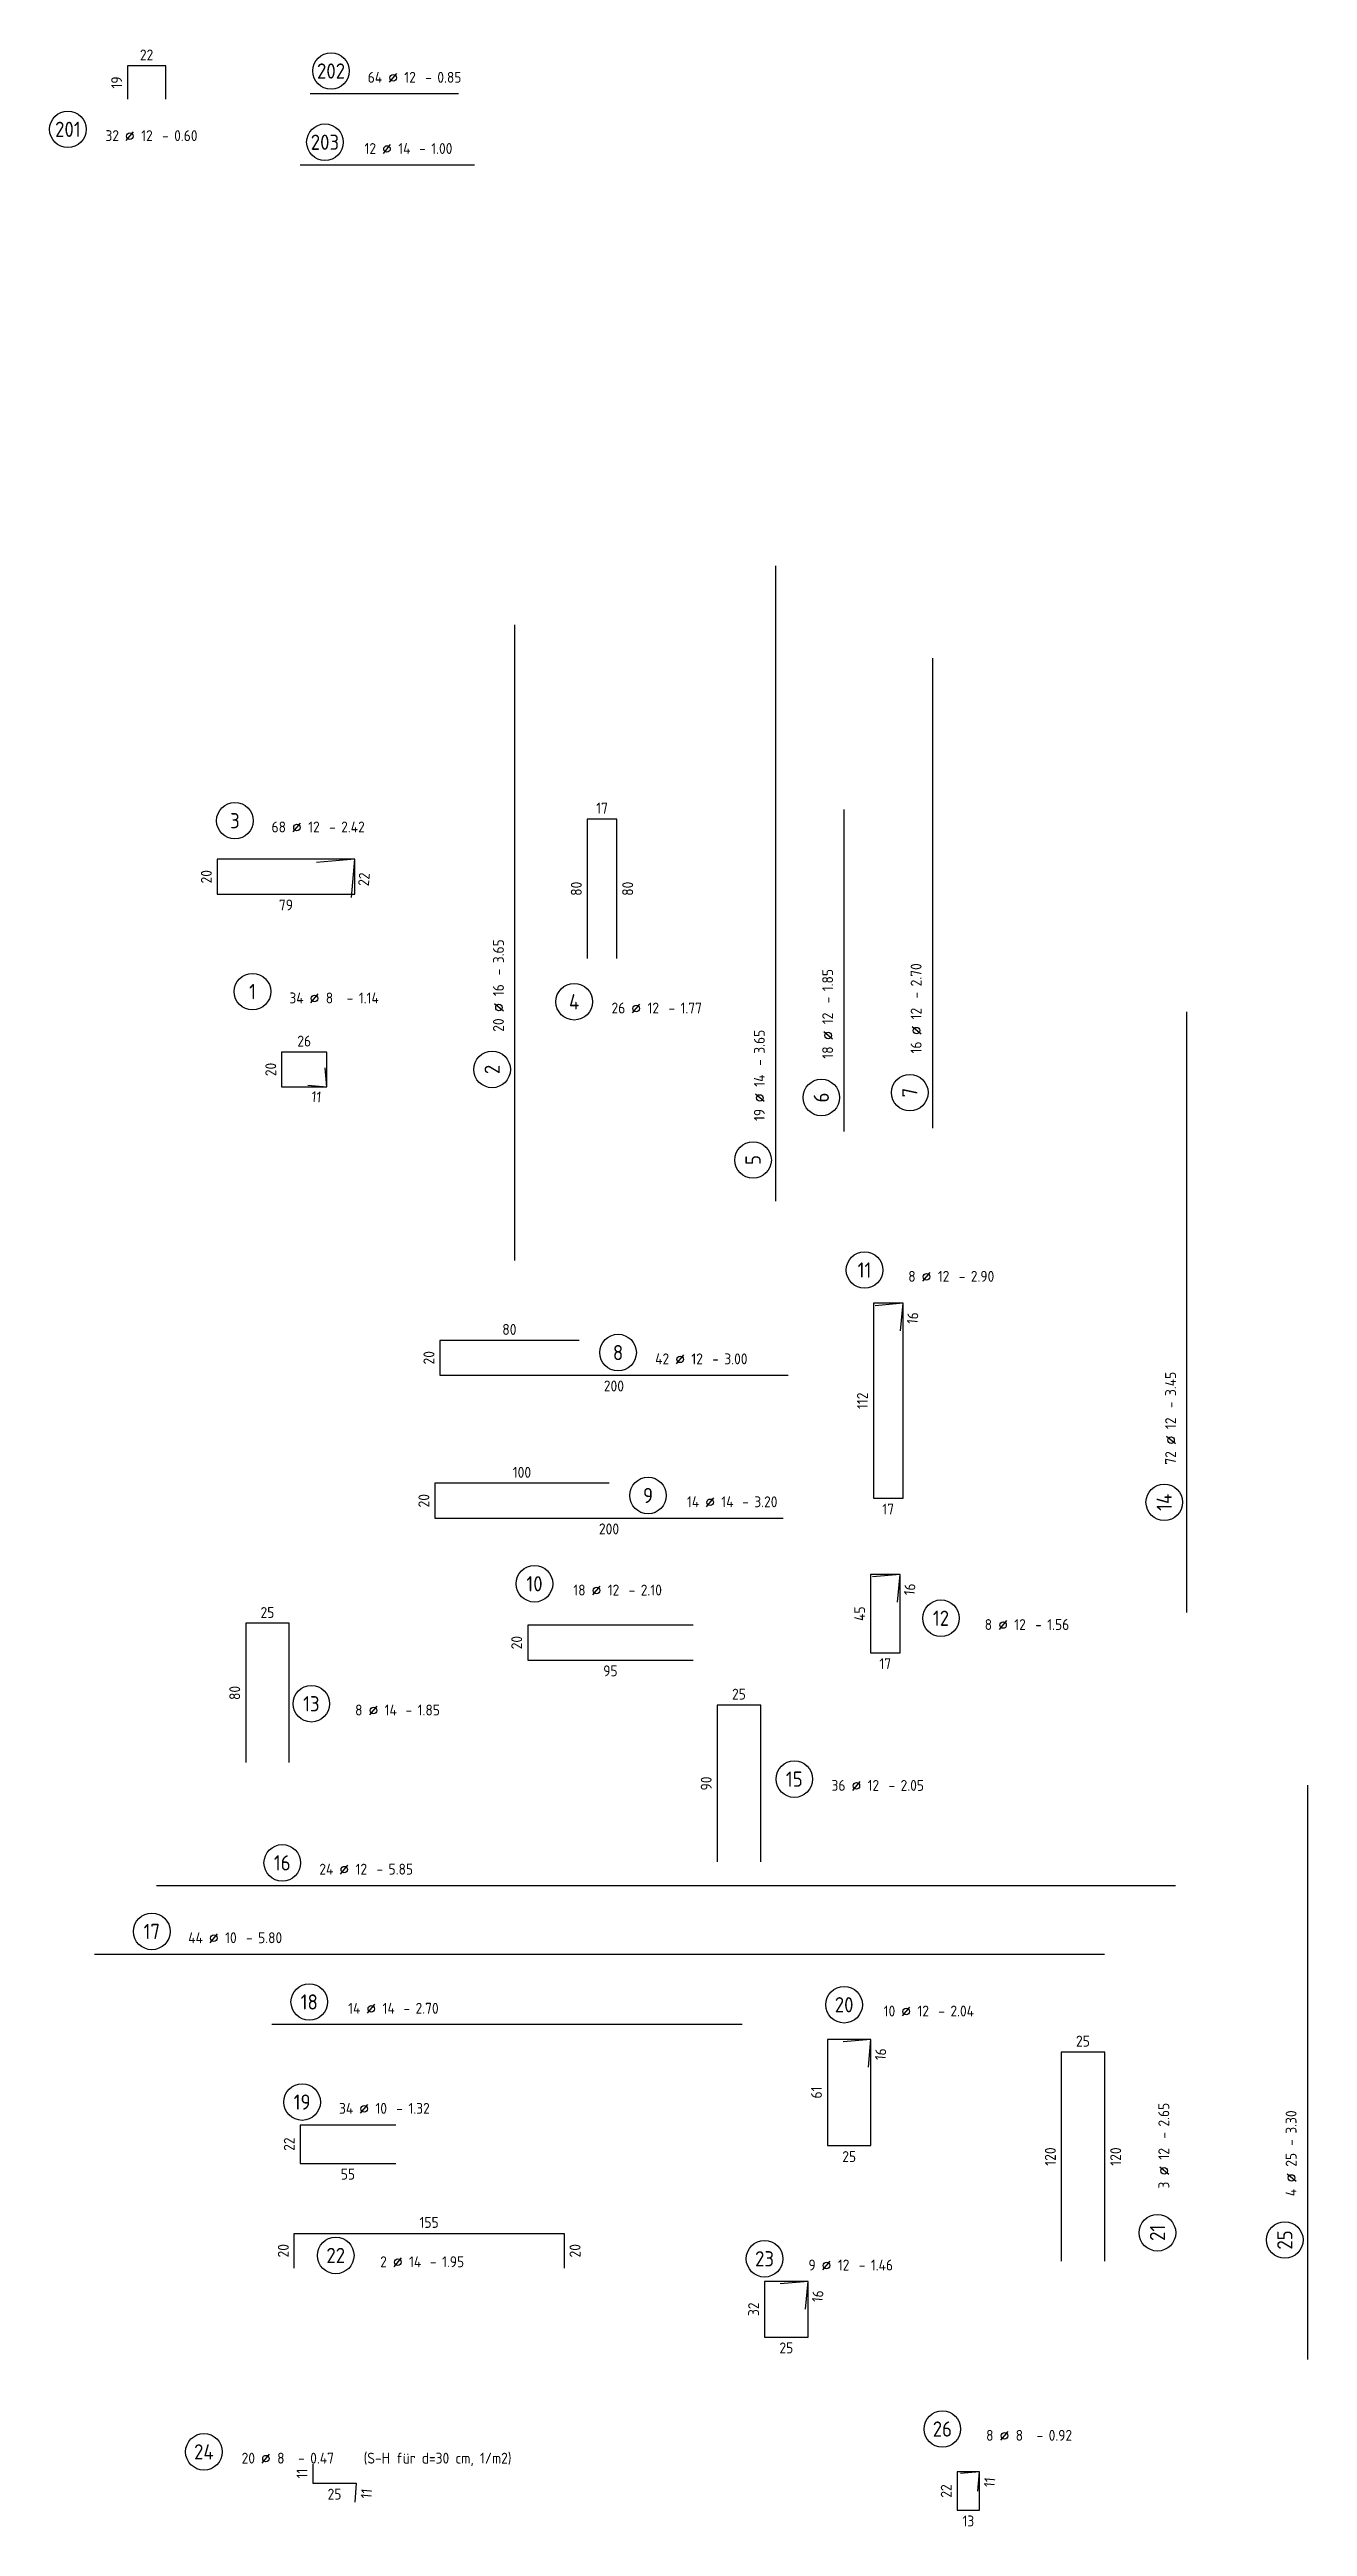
# Model space of a CAD drawing. Extents: x -6.5 to 37.8, y -21.5 to 0.
# Drawn here: x 30.6 to 37.82, y -20.72 to -6.49 of the extents above; entities that cross this region are included whole.
import ezdxf
from ezdxf.enums import TextEntityAlignment as Align

# ---------------------------------------------------------------- set-up
doc = ezdxf.new("R2010")
doc.units = 0
doc.header["$LTSCALE"] = 0.25
doc.linetypes.add('AUSGEZOGEN', pattern=[1000.01, 1000, 0.01])
doc.layers.add('RND', color=7, linetype='Continuous')
doc.styles.add('txt', font='isocp.shx')

msp = doc.modelspace()

# ---------------------------------------------------------------- texts
at = {"layer": 'RND', "color": 7, "linetype": 'AUSGEZOGEN', "style": 'txt'}
for s, height, p in [('22', 0.0625, (31.156, -6.52)), ('17', 0.063, (33.771, -10.846)), ('79', 0.0625, (31.956, -11.402)), ('26', 0.0625, (32.061, -12.184)), ('80', 0.063, (33.239, -13.84)), ('200', 0.063, (33.839, -14.165)), ('100', 0.063, (33.311, -14.661)), ('17', 0.0625, (35.414, -14.872)), ('200', 0.063, (33.811, -14.986)), ('25', 0.0625, (31.85, -15.466)), ('95', 0.0625, (33.819, -15.801)), ('17', 0.0625, (35.397, -15.76)), ('25', 0.0625, (34.557, -15.935)), ('25', 0.063, (36.532, -17.928)), ('25', 0.0625, (35.19, -18.591)), ('55', 0.0625, (32.312, -18.692)), ('155', 0.063, (32.778, -18.969)), ('25', 0.0625, (34.829, -19.69)), ('25', 0.0625, (32.235, -20.53)), ('13', 0.0625, (35.874, -20.684))]:
    msp.add_text(s, height=height, dxfattribs=at).set_placement(p, align=Align.MIDDLE)
for s, height, rotation, p in [('19', 0.0625, 90, (30.984, -6.678)), ('20', 0.0625, 90, (31.499, -11.24)), ('22', 0.0625, 84.9999, (32.404, -11.255)), ('80', 0.063, 90, (33.623, -11.309)), ('80', 0.063, 90, (33.918, -11.309)), ('20', 0.0625, 90, (31.869, -12.347)), ('11', 0.0625, 354.9999, (32.131, -12.504)), ('16', 0.0625, 84.9999, (35.554, -13.775)), ('20', 0.063, 90, (32.777, -14.003)), ('112', 0.0625, 90, (35.266, -14.25)), ('20', 0.063, 90, (32.748, -14.824)), ('16', 0.0625, 84.9999, (35.537, -15.333)), ('45', 0.0625, 90, (35.25, -15.473)), ('20', 0.0625, 90, (33.281, -15.639)), ('80', 0.0625, 90, (31.662, -15.928)), ('90', 0.0625, 90, (34.369, -16.448)), ('16', 0.0625, 84.9999, (35.37, -18.003)), ('61', 0.0625, 90, (35.002, -18.223)), ('22', 0.0625, 90, (31.975, -18.52)), ('120', 0.063, 90, (36.345, -18.591)), ('120', 0.063, 90, (36.72, -18.591)), ('20', 0.063, 90, (31.941, -19.132)), ('20', 0.063, 90, (33.616, -19.132)), ('32', 0.0625, 90, (34.641, -19.468)), ('16', 0.0625, 84.9999, (35.009, -19.393)), ('11', 0.0625, 90, (32.048, -20.412)), ('22', 0.0625, 90, (35.747, -20.512)), ('11', 0.0625, 84.9999, (35.996, -20.462)), ('11', 0.0625, 85, (32.418, -20.527))]:
    msp.add_text(s, height=height, rotation=rotation, dxfattribs=at).set_placement(p, align=Align.MIDDLE)

# ---------------------------------------------------------------- blocks, each defined once
blk = doc.blocks.new('RND_AUSZ')
at = {"layer": 'RND', "color": 7, "linetype": 'Continuous'}
blk.add_line((1.341, 0.262), (1.509, 0.466), dxfattribs=at)
at = {"layer": 'RND', "color": 1, "linetype": 'Continuous'}
blk.add_circle((0, 0.52), 0.42, dxfattribs=at)
at = {"layer": 'RND', "color": 7, "linetype": 'Continuous'}
blk.add_circle((1.425, 0.364), 0.075, dxfattribs=at)
at = {"layer": 'RND', "color": 7, "linetype": 'Continuous', "style": 'txt'}
blk.add_text('-', height=0.25, dxfattribs=at).set_placement((2.163, 0.25))
at = {"layer": 'RND', "color": 1, "linetype": 'Continuous', "style": 'txt'}
blk.add_attdef('POS', text='', height=0.35, dxfattribs=at).set_placement((0, 0.52), align=Align.MIDDLE)
at = {"layer": 'RND', "color": 7, "linetype": 'Continuous', "style": 'txt'}
for tag, p in [('WIEOFT', (-0.536, 0.25)), ('STK', (1.174, 0.25))]:
    blk.add_attdef(tag, text='', height=0.25, dxfattribs=at).set_placement(p, align=Align.RIGHT)
for tag, p in [('DS', (1.683, 0.25)), ('LANG', (2.441, 0.25)), ('TEXT', (3.669, 0.25))]:
    blk.add_attdef(tag, p, '', height=0.25, dxfattribs=at)

# ---------------------------------------------------------------- linework, layer by layer
at = {"layer": 'RND', "color": 1, "linetype": 'AUSGEZOGEN'}
for points in [[(31.266, -6.773), (31.266, -6.583), (31.046, -6.583), (31.046, -6.773)], [(32.096, -6.742), (32.946, -6.742)], [(32.038, -7.151), (33.038, -7.151)], [(34.768, -13.104), (34.768, -9.454)], [(33.27, -13.444), (33.27, -9.794)], [(35.668, -9.985), (35.668, -12.685)], [(33.856, -11.709), (33.856, -10.909), (33.686, -10.909), (33.686, -11.709)], [(35.16, -10.854), (35.16, -12.704)], [(32.332, -11.359), (32.351, -11.14), (31.561, -11.14), (31.561, -11.34), (32.351, -11.34), (32.351, -11.14), (32.132, -11.159)], [(37.129, -15.466), (37.129, -12.016)], [(32.082, -12.437), (32.191, -12.447), (32.191, -12.247), (31.931, -12.247), (31.931, -12.447), (32.191, -12.447), (32.182, -12.337)], [(35.485, -13.849), (35.499, -13.69), (35.329, -13.69), (35.329, -14.81), (35.499, -14.81), (35.499, -13.69), (35.339, -13.704)], [(33.639, -13.903), (32.839, -13.903), (32.839, -14.103), (34.839, -14.103)], [(33.811, -14.724), (32.811, -14.724), (32.811, -14.924), (34.811, -14.924)], [(35.468, -15.407), (35.482, -15.248), (35.312, -15.248), (35.312, -15.698), (35.482, -15.698), (35.482, -15.248), (35.323, -15.262)], [(31.975, -16.328), (31.975, -15.528), (31.725, -15.528), (31.725, -16.328)], [(34.294, -15.539), (33.344, -15.539), (33.344, -15.739), (34.294, -15.739)], [(34.682, -16.898), (34.682, -15.998), (34.432, -15.998), (34.432, -16.898)], [(37.821, -16.457), (37.821, -19.757)], [(31.213, -17.034), (37.063, -17.034)], [(30.856, -17.428), (36.656, -17.428)], [(34.576, -17.833), (31.876, -17.833)], [(35.301, -18.078), (35.315, -17.918), (35.065, -17.918), (35.065, -18.528), (35.315, -18.528), (35.315, -17.918), (35.155, -17.932)], [(36.657, -19.191), (36.657, -17.991), (36.407, -17.991), (36.407, -19.191)], [(32.587, -18.41), (32.037, -18.41), (32.037, -18.63), (32.587, -18.63)], [(32.003, -19.232), (32.003, -19.032), (33.553, -19.032), (33.553, -19.232)], [(34.94, -19.467), (34.954, -19.308), (34.704, -19.308), (34.704, -19.628), (34.954, -19.628), (34.954, -19.308), (34.794, -19.322)], [(32.11, -20.357), (32.11, -20.467), (32.36, -20.467), (32.351, -20.577)], [(35.929, -20.512), (35.939, -20.402), (35.809, -20.402), (35.809, -20.622), (35.939, -20.622), (35.939, -20.402), (35.829, -20.412)]]:
    msp.add_lwpolyline(points, dxfattribs=at)

# ---------------------------------------------------------------- block references
at = {"layer": 'RND', "color": 1, "linetype": 'AUSGEZOGEN', "xscale": 0.25, "yscale": 0.25, "zscale": 0.25}
for p, values in [((32.215, -6.742), {'POS': '202', 'STK': '64', 'DS': '12', 'LANG': '0.85'}), ((33.863, -14.103), {'POS': '8', 'STK': '42', 'DS': '12', 'LANG': '3.00'}), ((31.935, -17.034), {'POS': '16', 'STK': '24', 'DS': '12', 'LANG': '5.85'}), ((31.186, -17.428), {'POS': '17', 'STK': '44', 'DS': '10', 'LANG': '5.80'}), ((32.09, -17.833), {'POS': '18', 'STK': '14', 'DS': '14', 'LANG': '2.70'})]:
    msp.add_blockref('RND_AUSZ', p, dxfattribs=at).add_auto_attribs(values)
at = {"layer": 'RND', "color": 7, "linetype": 'AUSGEZOGEN', "xscale": 0.25, "yscale": 0.25, "zscale": 0.25}
for p, values in [((30.704, -7.077), {'POS': '201', 'STK': '32', 'DS': '12', 'LANG': '0.60'}), ((32.18, -7.151), {'POS': '203', 'STK': '12', 'DS': '14', 'LANG': '1.00'}), ((31.663, -11.048), {'POS': '3', 'STK': '68', 'DS': '12', 'LANG': '2.42'}), ((31.764, -12.03), {'POS': '1', 'STK': '34', 'DS': '8', 'LANG': '1.14'}), ((33.611, -12.088), {'POS': '4', 'STK': '26', 'DS': '12', 'LANG': '1.77'}), ((35.278, -13.629), {'POS': '11', 'STK': '8', 'DS': '12', 'LANG': '2.90'}), ((34.035, -14.924), {'POS': '9', 'STK': '14', 'DS': '14', 'LANG': '3.20'}), ((33.383, -15.431), {'POS': '10', 'STK': '18', 'DS': '12', 'LANG': '2.10'}), ((35.717, -15.629), {'POS': '12', 'STK': '8', 'DS': '12', 'LANG': '1.56'}), ((32.102, -16.12), {'POS': '13', 'STK': '8', 'DS': '14', 'LANG': '1.85'}), ((34.875, -16.553), {'POS': '15', 'STK': '36', 'DS': '12', 'LANG': '2.05'}), ((35.161, -17.849), {'POS': '20', 'STK': '10', 'DS': '12', 'LANG': '2.04'}), ((32.049, -18.408), {'POS': '19', 'STK': '34', 'DS': '10', 'LANG': '1.32'}), ((32.242, -19.289), {'POS': '22', 'STK': '2', 'DS': '14', 'LANG': '1.95'}), ((34.704, -19.308), {'POS': '23', 'STK': '9', 'DS': '12', 'LANG': '1.46'}), ((35.725, -20.286), {'POS': '26', 'STK': '8', 'DS': '8', 'LANG': '0.92'}), ((31.485, -20.417), {'POS': '24', 'STK': '20', 'DS': '8', 'LANG': '0.47', 'TEXT': '(S-H für d=30 cm, 1/m2)'})]:
    msp.add_blockref('RND_AUSZ', p, dxfattribs=at).add_auto_attribs(values)
at = {"layer": 'RND', "color": 1, "linetype": 'AUSGEZOGEN', "xscale": 0.25, "yscale": 0.25, "zscale": 0.25, "rotation": 90}
for p, values in [((33.27, -12.347), {'POS': '2', 'STK': '20', 'DS': '16', 'LANG': '3.65'}), ((37.129, -14.833), {'POS': '14', 'STK': '72', 'DS': '12', 'LANG': '3.45'}), ((37.821, -19.07), {'POS': '25', 'STK': '4', 'DS': '25', 'LANG': '3.30'})]:
    msp.add_blockref('RND_AUSZ', p, dxfattribs=at).add_auto_attribs(values)
at = {"layer": 'RND', "color": 7, "linetype": 'AUSGEZOGEN', "xscale": 0.25, "yscale": 0.25, "zscale": 0.25, "rotation": 90}
for p, values in [((35.16, -12.508), {'POS': '6', 'STK': '18', 'DS': '12', 'LANG': '1.85'}), ((35.668, -12.48), {'POS': '7', 'STK': '16', 'DS': '12', 'LANG': '2.70'}), ((34.768, -12.867), {'POS': '5', 'STK': '19', 'DS': '14', 'LANG': '3.65'}), ((37.09, -19.029), {'POS': '21', 'STK': '3', 'DS': '12', 'LANG': '2.65'})]:
    msp.add_blockref('RND_AUSZ', p, dxfattribs=at).add_auto_attribs(values)

msp.set_redraw_order([(e.dxf.handle, doc.entitydb.next_handle()) for e in msp.query("TEXT MTEXT ATTDEF DIMENSION ARC_DIMENSION")])  # texts and dimensions are drawn at this point

doc.saveas('drawing.dxf')
